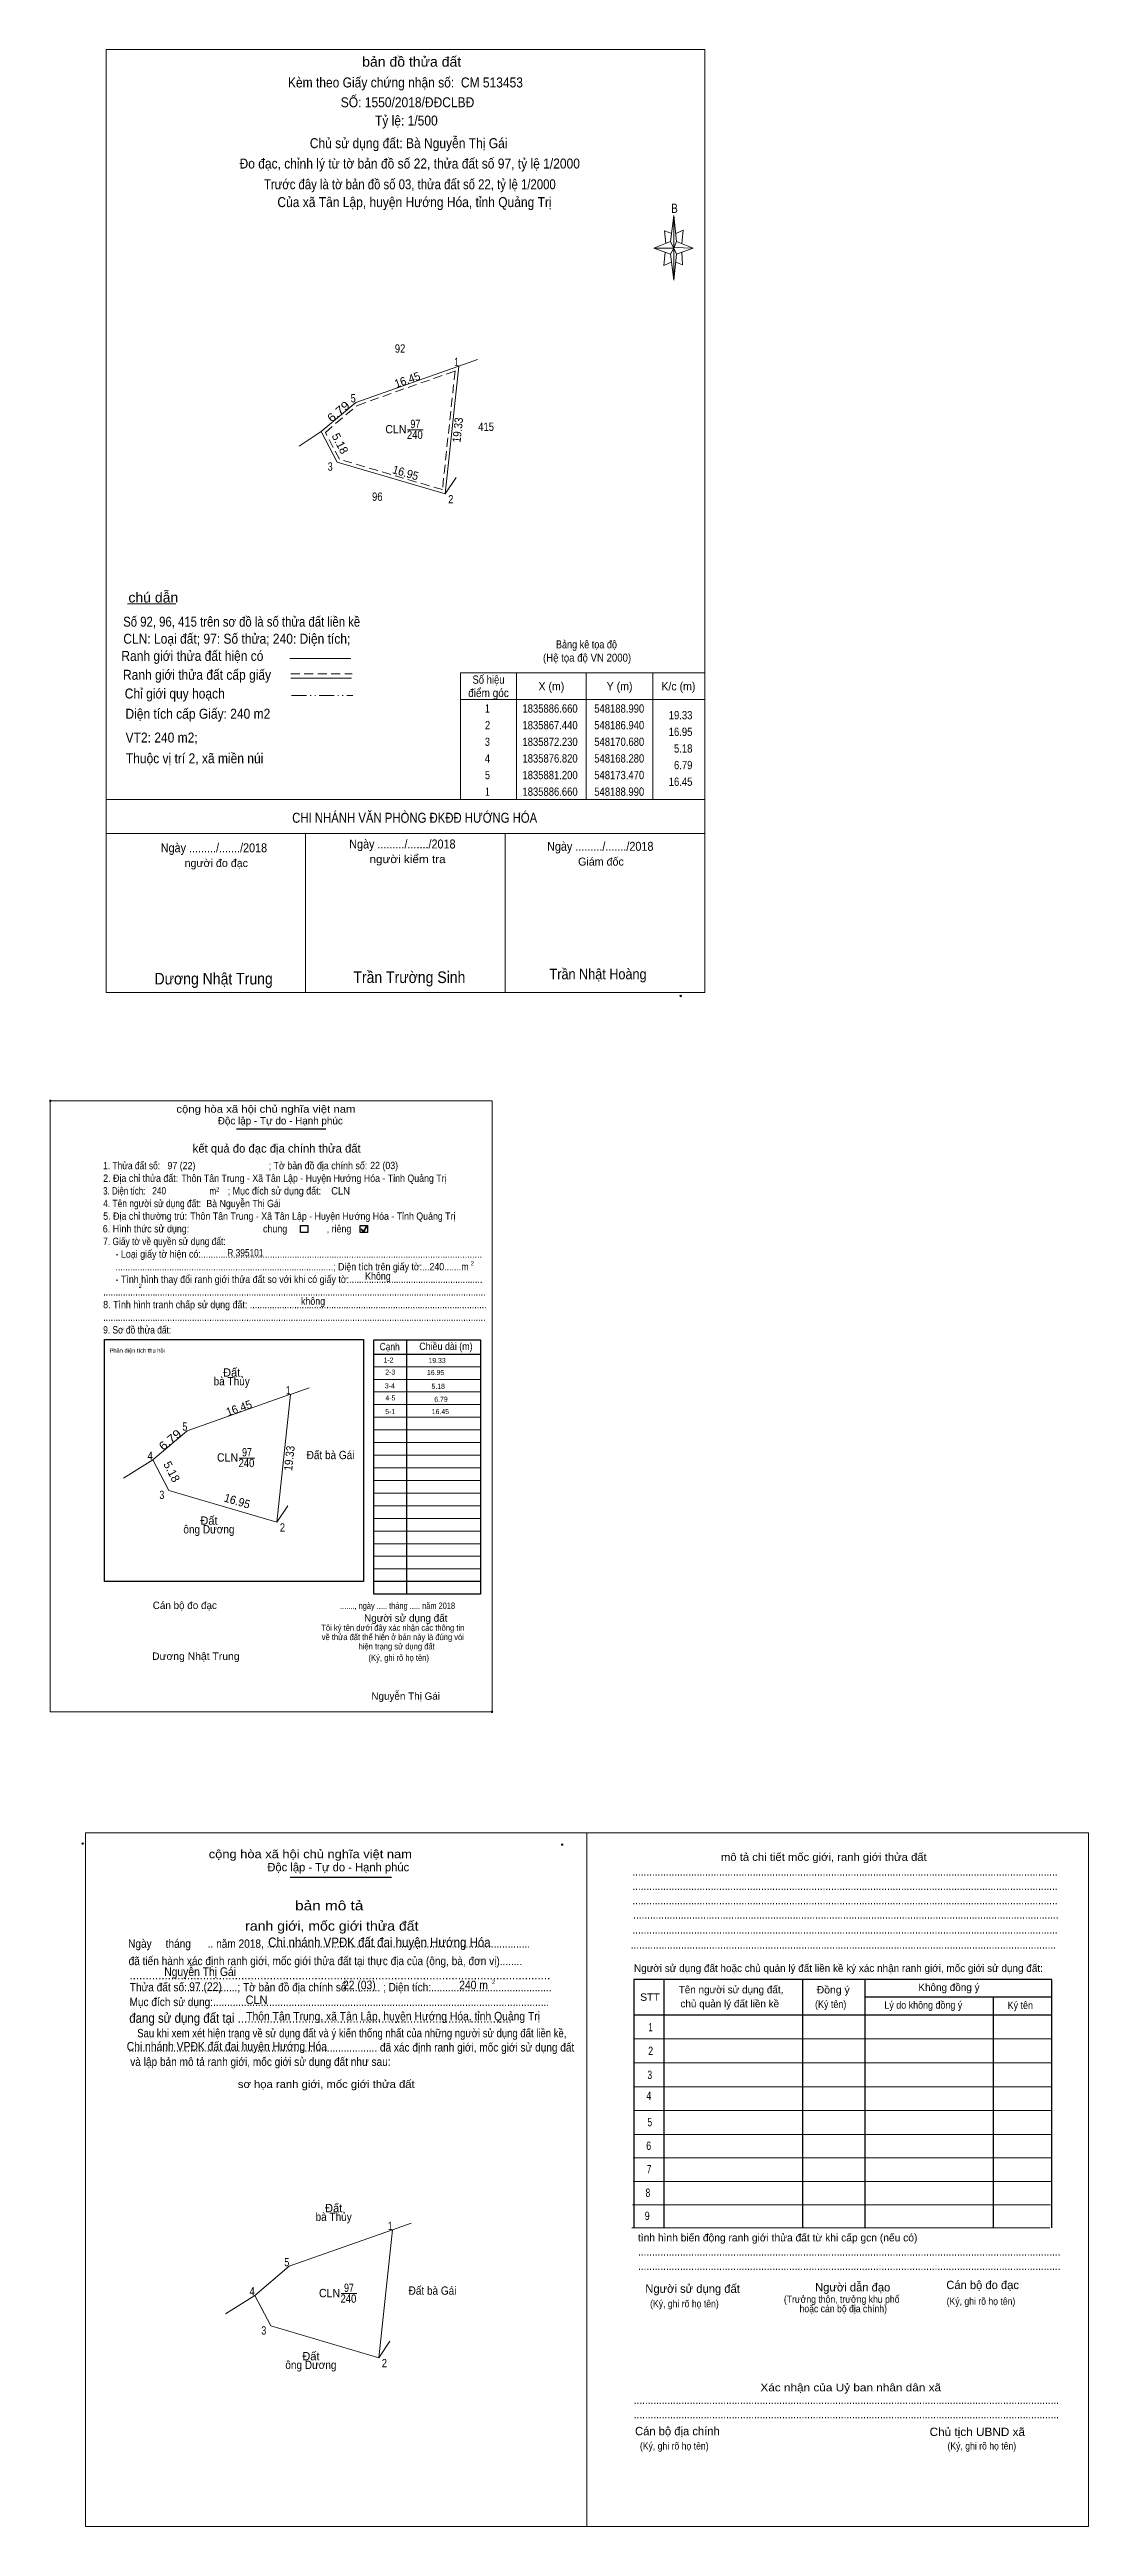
# Model space of a CAD drawing. Header units: metres. Extents: x 547727 to 548284, y 1835562 to 1835934.
# Drawn here: x 548127.4 to 548283.6, y 1835561.8 to 1835934.3 of the extents above; entities that cross this region are included whole.
import ezdxf
from ezdxf.enums import TextEntityAlignment as Align

# ---------------------------------------------------------------- set-up
doc = ezdxf.new("R2010")
doc.units = ezdxf.units.M
doc.header["$LTSCALE"] = 0.45
doc.header["$PDMODE"] = 32
doc.header["$PDSIZE"] = 0.225
for name, pattern in [('DASH_DOUBLE_DOT', [9.2, 5, -1.2, 0.3, -1.2, 0.3, -1.2]), ('DOTTED', [1.5, 0.3, -1.2]), ('MEDIUM_DASHED', [4.5, 3, -1.5])]:
    doc.linetypes.add(name, pattern=pattern)
for name, color, linetype, lineweight in [('1', 7, 'DOTTED', 13), ('10', 7, 'Continuous', 13), ('17', 7, 'Continuous', 13), ('5', 7, 'Continuous', 13), ('55', 7, 'Continuous', 13), ('6', 7, 'Continuous', 13), ('63', 7, 'Continuous', 13), ('7', 7, 'Continuous', 13)]:
    doc.layers.add(name, color=color, linetype=linetype, lineweight=lineweight)
for name, color, linetype in [('25', 7, 'Continuous'), ('3', 7, 'Continuous'), ('30', 7, 'Continuous')]:
    doc.layers.add(name, color=color, linetype=linetype)

msp = doc.modelspace()

# ---------------------------------------------------------------- texts
at = {"layer": '1'}
for s, width, p in [('CLN', 0.95, (548179.515, 1835876.55)), ('240', 0.85, (548182.36, 1835875.72)), ('97', 0.8, (548182.44, 1835877.34)), ('CLN', 0.95, (548154.205, 1835721.94)), ('240', 0.85, (548157.05, 1835721.11)), ('97', 0.8, (548157.13, 1835722.73)), ('CLN', 0.95, (548169.535, 1835596.3)), ('240', 0.85, (548172.38, 1835595.47)), ('97', 0.8, (548172.46, 1835597.09))]:
    msp.add_text(s, height=1.25, dxfattribs=dict(at, width=width)).set_placement(p, align=Align.CENTER)
at = {"layer": '25'}
for s, height, width, p in [('Chi nhánh VPĐK đất đai huyện Hướng Hóa', 1.433, 0.9, (548160.31, 1835648.95)), ('Nguyễn Thị Gái', 1.29, 0.9, (548144.69, 1835644.6)), ('97 (22)', 1.29, 0.9, (548148.44, 1835642.36)), ('CLN', 1.29, 0.95, (548156.93, 1835640.37)), ('22 (03)', 1.29, 0.9, (548171.56, 1835642.61)), ('240 m', 1.29, 0.9, (548189.03, 1835642.6)), ('2', 0.646, 0.8, (548193.96, 1835643.39)), ('Thôn Tân Trung, xã Tân Lập, huyện Hướng Hóa, tỉnh Quảng Trị', 1.29, 0.9, (548157.01, 1835637.91)), ('Chi nhánh VPĐK đất đai huyện Hướng Hóa', 1.29, 0.9, (548139.05, 1835633.38))]:
    msp.add_text(s, height=height, dxfattribs=dict(at, width=width)).set_placement(p)
at = {"layer": '3'}
for s, width, p in [('92', 0.85, (548180.14, 1835888.68)), ('96', 0.85, (548176.72, 1835866.41)), ('bà Thủy', 0.9, (548154.83, 1835733.41)), ('ông Dương', 0.9, (548151.405, 1835711.14)), ('bà Thủy', 0.9, (548170.16, 1835607.77)), ('ông Dương', 0.9, (548166.735, 1835585.5))]:
    msp.add_text(s, height=1.25, dxfattribs=dict(at, width=width)).set_placement(p, align=Align.CENTER)
for p in [(548154.83, 1835734.72), (548151.41, 1835712.45), (548170.16, 1835609.08), (548166.74, 1835586.81)]:
    msp.add_text('Đất', height=1.25, dxfattribs=at).set_placement(p, align=Align.CENTER)
at = {"layer": '30'}
for s, height, width, p in [('1-2', 0.7602, 0.85, (548179.15, 1835736.82)), ('19.33', 0.76, 0.85, (548187, 1835736.76)), ('3-4', 0.7602, 0.85, (548179.35, 1835732.96)), ('2-3', 0.7602, 0.85, (548179.41, 1835735.02)), ('16.95', 0.76, 0.85, (548186.77, 1835734.96)), ('5.18', 0.76, 0.85, (548186.88, 1835732.88)), ('4-5', 0.76, 0.85, (548179.43, 1835731.14)), ('5-1', 0.76, 0.8, (548179.39, 1835729.09)), ('16.45', 0.76, 0.85, (548187.5, 1835729.09)), ('6.79', 0.76, 0.85, (548187.3, 1835730.94))]:
    msp.add_text(s, height=height, dxfattribs=dict(at, width=width)).set_placement(p, align=Align.RIGHT)
at = {"layer": '5'}
for s, height, width, p in [('bản đồ thửa đất', 1.5, 1.05, (548181.89, 1835931.68)), ('Kèm theo Giấy chứng nhận số:  CM 513453', 1.5, 0.9, (548180.95, 1835928.56)), ('SỐ: 1550/2018/ĐĐCLBĐ', 1.5, 0.9, (548181.265, 1835925.58)), ('Tỷ lệ: 1/500', 1.5, 0.9, (548181.085, 1835922.83)), ('Chủ sử dụng đất: Bà Nguyễn Thị Gái', 1.5, 0.9, (548181.43, 1835919.43)), ('Đo đạc, chỉnh lý từ tờ bản đồ số 22, thửa đất số 97, tỷ lệ 1/2000 ', 1.5, 0.9, (548181.845, 1835916.37)), ('Trước đây là tờ bản đồ số 03, thửa đất số 22, tỷ lệ 1/2000 ', 1.5, 0.85, (548181.85, 1835913.25)), ('Của xã Tân Lập, huyện Hướng Hóa, tỉnh Quảng Trị', 1.5, 0.9, (548182.315, 1835910.57)), ('B', 1.378, 0.8, (548221.4, 1835909.7))]:
    msp.add_text(s, height=height, dxfattribs=dict(at, width=width)).set_placement(p, align=Align.CENTER)
at = {"layer": '6'}
for s, height, width, p in [('chú dẫn', 1.5, 1.05, (548143.05, 1835851.12)), ('Bảng kê tọa độ', 1.2, 0.85, (548208.165, 1835844.22)), ('Ranh giới thửa đất hiện có ', 1.5, 0.9, (548149.17, 1835842.34)), ('(Hệ tọa độ VN 2000)', 1.2, 0.9, (548208.255, 1835842.22)), ('Ranh giới thửa đất cấp giấy', 1.5, 0.9, (548149.62, 1835839.5)), ('Chỉ giới quy hoạch', 1.5, 0.9, (548146.27, 1835836.68)), ('CHI NHÁNH VĂN PHÒNG ĐKĐĐ HƯỚNG HÓA', 1.5, 0.85, (548182.34, 1835818)), ('Ngày ........./......./2018', 1.35, 0.9, (548180.49, 1835814.13)), ('Ngày ........./......./2018', 1.35, 0.9, (548152.16, 1835813.56)), ('người kiểm tra', 1.2, 1.1, (548181.27, 1835811.93)), ('Ngày ........./......./2018', 1.35, 0.9, (548210.24, 1835813.78)), ('Dương Nhật Trung', 1.75, 0.9, (548152.115, 1835793.68)), ('Trần Trường Sinh', 1.75, 0.9, (548181.54, 1835793.9)), ('Trần Nhật Hoàng', 1.58, 0.9, (548209.905, 1835794.46))]:
    msp.add_text(s, height=height, dxfattribs=dict(at, width=width)).set_placement(p, align=Align.CENTER)
for s, height, width, p in [('Số 92, 96, 415 trên sơ đồ là số thửa đất liền kề', 1.5, 0.85, (548138.52, 1835847.48)), ('CLN: Loại đất; 97: Số thửa; 240: Diện tích;', 1.5, 0.9, (548138.54, 1835844.92)), ('Diện tích cấp Giấy: 240 m2', 1.5, 0.9, (548138.86, 1835833.64)), ('VT2: 240 m2;', 1.5, 0.9, (548138.88, 1835830.06)), ('Thuộc vị trí 2, xã miền núi', 1.5, 0.9, (548138.92, 1835826.94)), ('Bà Nguyễn Thị Gái', 1.1, 0.9, (548151.02, 1835760.2)), ('CLN', 1.11, 0.95, (548169.79, 1835762.1))]:
    msp.add_text(s, height=height, dxfattribs=dict(at, width=width)).set_placement(p)
for s, p in [('người đo đạc', (548152.515, 1835811.34)), ('Giám đốc', (548210.345, 1835811.56))]:
    msp.add_text(s, height=1.2, dxfattribs=at).set_placement(p, align=Align.CENTER)
at = {"layer": '63'}
for s, width, p in [(' 1', 0.75, (548188.99, 1835886.66)), (' 5', 0.8, (548173.47, 1835881.2)), (' 3', 0.8, (548170.01, 1835870.93)), (' 2', 0.85, (548188.16, 1835866.02)), ('19.33', 0.85, (548224.09, 1835833.55)), ('16.95', 0.85, (548224.09, 1835831.05)), ('5.18', 0.85, (548224.09, 1835828.55)), ('6.79', 0.85, (548224.09, 1835826.05)), ('16.45', 0.85, (548224.09, 1835823.55)), (' 1', 0.75, (548163.68, 1835732.05)), (' 5', 0.8, (548148.16, 1835726.59)), (' 4', 0.85, (548142.97, 1835722.21)), (' 3', 0.8, (548144.7, 1835716.32)), (' 2', 0.85, (548162.85, 1835711.41)), (' 1', 0.75, (548179.01, 1835606.41)), (' 5', 0.8, (548163.49, 1835600.95)), (' 4', 0.85, (548158.3, 1835596.57)), (' 3', 0.8, (548160.03, 1835590.68)), (' 2', 0.85, (548178.18, 1835585.77))]:
    msp.add_text(s, height=1.25, dxfattribs=dict(at, width=width)).set_placement(p, align=Align.RIGHT)
for s, rotation, width, p in [('16.45', 19.382, 0.95, (548181.4376, 1835884.0076)), ('6.79', 40.162, 1.15, (548171.2769, 1835879.348)), ('19.33', 83.912, 0.9, (548189.4256, 1835876.9937)), ('16.95', 343.586, 0.95, (548180.7934, 1835870.0222)), ('16.45', 19.382, 0.95, (548156.1276, 1835729.3976)), ('6.79', 40.162, 1.15, (548145.9669, 1835724.738)), ('19.33', 83.912, 0.9, (548164.1156, 1835722.3837)), ('16.95', 343.586, 0.95, (548155.4834, 1835715.4122))]:
    msp.add_text(s, height=1.25, rotation=rotation, dxfattribs=dict(at, width=width)).set_placement(p, align=Align.CENTER)
for p in [(548170.5698, 1835874.7396), (548145.2598, 1835720.1296)]:
    msp.add_text('5.18', height=1.25, rotation=297.604, dxfattribs=at).set_placement(p, align=Align.CENTER)
for s, height, width, p in [('415', 1.25, 0.85, (548193.075, 1835876.92)), ('điểm góc', 1.25, 0.9, (548193.44, 1835836.9)), ('Số hiệu', 1.25, 0.85, (548193.44, 1835838.9)), ('X (m)', 1.25, 0.95, (548202.89, 1835837.9)), ('Y (m)', 1.25, 0.95, (548213.145, 1835837.9)), ('K/c (m)', 1.25, 0.95, (548221.985, 1835837.9)), (' 1', 1.25, 0.75, (548193.09, 1835834.55)), ('1835886.660', 1.25, 0.85, (548202.69, 1835834.55)), ('548188.990', 1.25, 0.85, (548213.09, 1835834.55)), (' 3', 1.25, 0.8, (548193.085, 1835829.55)), (' 2', 1.25, 0.85, (548193.095, 1835832.05)), ('1835867.440', 1.25, 0.85, (548202.69, 1835832.05)), ('1835872.230', 1.25, 0.85, (548202.69, 1835829.55)), ('548186.940', 1.25, 0.85, (548213.09, 1835832.05)), ('548170.680', 1.25, 0.85, (548213.09, 1835829.55)), (' 4', 1.25, 0.85, (548193.09, 1835827.05)), ('1835876.820', 1.25, 0.85, (548202.69, 1835827.05)), ('548168.280', 1.25, 0.85, (548213.09, 1835827.05)), (' 5', 1.25, 0.8, (548193.095, 1835824.55)), (' 1', 1.25, 0.75, (548193.09, 1835822.05)), ('1835881.200', 1.25, 0.85, (548202.69, 1835824.55)), ('1835886.660', 1.25, 0.85, (548202.69, 1835822.05)), ('548173.470', 1.25, 0.85, (548213.09, 1835824.55)), ('548188.990', 1.25, 0.85, (548213.09, 1835822.05)), ('Phần diện tích thu hồi', 0.625, 0.9, (548140.63, 1835738.32)), ('Đất bà Gái', 1.25, 0.9, (548169.695, 1835722.31)), ('Đất bà Gái', 1.25, 0.9, (548185.025, 1835596.67))]:
    msp.add_text(s, height=height, dxfattribs=dict(at, width=width)).set_placement(p, align=Align.CENTER)
at = {"layer": '7'}
for s, height, width, p in [('cộng hòa xã hội chủ nghĩa việt nam', 1.109, 1.15, (548146.51, 1835774.4)), ('1. Thửa đất số:', 1.109, 0.85, (548135.51, 1835765.9)), ('; Tờ bản đồ địa chính số:', 1.109, 0.9, (548160.39, 1835765.9)), ('22 (03)', 1.1, 0.9, (548175.65, 1835765.92)), ('2. Địa chỉ thửa đất:', 1.109, 0.9, (548135.51, 1835764)), ('97 (22)', 1.1, 0.9, (548145.18, 1835765.9)), ('Thôn Tân Trung - Xã Tân Lập - Huyện Hướng Hóa - Tỉnh Quảng Trị', 1.1, 0.9, (548147.26, 1835764)), ('; Mục đích sử dụng đất:', 1.109, 0.9, (548154.24, 1835762.1)), ('4. Tên người sử dụng đất:', 1.109, 0.85, (548135.51, 1835760.2)), ('3. Diện tích:', 1.109, 0.8, (548135.51, 1835762.1)), ('240', 1.1, 0.85, (548142.89, 1835762.11)), ('m', 1.109, 0.8, (548151.5, 1835762.1)), ('2', 0.6335, 0.8, (548152.49, 1835762.54)), ('6. Hình thức sử dụng:', 1.109, 0.9, (548135.45, 1835756.4)), ('5. Địa chỉ thường trú:', 1.109, 0.9, (548135.51, 1835758.3)), ('Thôn Tân Trung - Xã Tân Lập - Huyện Hướng Hóa - Tỉnh Quảng Trị', 1.1, 0.9, (548148.6, 1835758.3)), ('chung                , riêng', 1.109, 0.9, (548159.54, 1835756.4)), ('7. Giấy tờ về quyền sử dụng đất:', 1.109, 0.85, (548135.51, 1835754.5)), ('     - Loại giấy tờ hiện có:..................................................................................................................', 1.109, 0.9, (548135.51, 1835752.6)), ('R 395101', 1.1, 0.85, (548154.18, 1835752.8)), ('     - Tình hình thay đổi ranh giới thửa đất so với khi có giấy tờ:......................................................', 1.109, 0.9, (548135.51, 1835748.8)), ('     .........................................................................................; Diện tích trên giấy tờ:...240.......m', 1.1, 0.9, (548135.51, 1835750.7)), ('2', 0.6335, 0.8, (548140.84, 1835748.06)), ('Không', 1.11, 0.9, (548174.88, 1835749.28)), ('2', 0.6335, 0.8, (548190.78, 1835751.44)), ('8. Tình hình tranh chấp sử dụng đất: ................................................................................................', 1.109, 0.9, (548135.51, 1835745)), ('...........................................................................................................................................................', 1.109, 0.9, (548135.51, 1835746.9)), ('không', 1.109, 0.9, (548165.24, 1835745.52)), ('9. Sơ đồ thửa đất:', 1.109, 0.85, (548135.51, 1835741.2)), ('...........................................................................................................................................................', 1.109, 0.9, (548135.51, 1835743.1)), ('Cạnh', 1.109, 0.85, (548177.08, 1835738.68)), ('Chiều dài (m)', 1.109, 0.9, (548183.03, 1835738.72)), ('......., ngày ..... tháng ..... năm 2018', 0.95, 0.85, (548171.12, 1835699.8)), ('Dương Nhật Trung', 1.11, 1.05, (548142.86, 1835692.13)), ('(Ký, ghi rõ họ tên)', 0.9504, 0.9, (548175.4, 1835691.98)), ('cộng hòa xã hội chủ nghĩa việt nam', 1.258, 1.15, (548151.38, 1835662.31)), ('........................................................................................................................................................', 1.258, 0.9, (548215.06, 1835659.68)), ('........................................................................................................................................................', 1.258, 0.9, (548215.06, 1835657.54)), ('........................................................................................................................................................', 1.258, 0.9, (548215.06, 1835655.36)), ('........................................................................................................................................................', 1.258, 0.9, (548215.19, 1835653.22)), ('Ngày     tháng      .. năm 2018, ..............................................................................................', 1.26, 0.9, (548139.26, 1835648.84)), ('........................................................................................................................................................', 1.258, 0.9, (548214.81, 1835648.72)), ('........................................................................................................................................................', 1.258, 0.9, (548215.07, 1835650.98)), (' đã tiến hành xác định ranh giới, mốc giới thửa đất tại thực địa của (ông, bà, đơn vị)........', 1.259, 0.9, (548138.91, 1835646.23)), ('....................................................................................................................................', 1.433, 0.9, (548139.47, 1835644.08)), ('Thửa đất số:..................; Tờ bản đồ địa chính số:........... ; Diện tích:...........................................', 1.259, 0.9, (548139.51, 1835642.29)), ('Mục đích sử dụng:........................................................................................................................', 1.259, 0.9, (548139.47, 1835640.07)), ('STT', 1.115, 1.05, (548216.24, 1835640.87)), ('(Ký tên)', 1.115, 0.9, (548242.53, 1835639.8)), ('Đồng ý', 1.115, 1.05, (548242.78, 1835641.97)), ('Lý do không đồng ý', 1.115, 0.9, (548252.95, 1835639.68)), ('Ký tên', 1.115, 0.9, (548271.48, 1835639.64)), ('đang sử dụng đất tại ......................................................................................', 1.433, 0.9, (548139.43, 1835637.56)), ('Sau khi xem xét hiện trạng về sử dụng đất và ý kiến thống nhất của những người sử dụng đất liền kề,', 1.259, 0.85, (548140.63, 1835635.38)), ('......................................................................................... đã xác định ranh giới, mốc giới sử dụng đất', 1.256, 0.9, (548139.32, 1835633.24)), (' và lập bản mô tả ranh giới, mốc giới sử dụng đất như sau:', 1.259, 0.9, (548139.16, 1835631.08)), ('.......................................................................................................................................................', 1.258, 0.9, (548215.91, 1835602.53)), ('.......................................................................................................................................................', 1.258, 0.9, (548215.91, 1835600.39)), ('(Ký, ghi rõ họ tên)', 1.079, 0.9, (548217.73, 1835594.79)), ('(Ký, ghi rõ họ tên)', 1.079, 0.9, (548262.31, 1835595.16)), ('........................................................................................................................................................', 1.258, 0.9, (548215.27, 1835580.24)), ('........................................................................................................................................................', 1.258, 0.9, (548215.27, 1835578.1)), ('(Ký, ghi rõ họ tên)', 1.079, 0.9, (548216.2, 1835573.4)), ('Chủ tịch UBND xã', 1.259, 1.05, (548259.75, 1835575.43)), ('(Ký, ghi rõ họ tên)', 1.079, 0.9, (548262.44, 1835573.4))]:
    msp.add_text(s, height=height, dxfattribs=dict(at, width=width)).set_placement(p)
for s, height, p in [('Độc lập - Tự do - Hạnh phúc', 1.109, (548152.74, 1835772.64)), ('Cán bộ đo đạc', 1.109, (548142.96, 1835699.78)), ('Người sử dụng đất', 1.109, (548174.74, 1835697.86)), ('Nguyễn Thị Gái', 1.11, (548175.83, 1835686.13)), ('Độc lập - Tự do - Hạnh phúc', 1.258, (548160.19, 1835660.34)), ('Người sử dụng đất hoặc chủ quản lý đất liền kề ký xác nhận ranh giới, mốc giới sử dụng đất:', 1.115, (548215.31, 1835645.22)), ('Tên người sử dụng đất,', 1.115, (548222.03, 1835642)), ('chủ quản lý đất liền kề', 1.115, (548222.29, 1835639.88)), ('Không đồng ý', 1.115, (548258.06, 1835642.34)), ('tình hình biến động ranh giới thửa đất từ khi cấp gcn (nếu có)', 1.151, (548215.91, 1835604.69)), ('Người sử dụng đất', 1.259, (548217.01, 1835596.96)), ('Người dẫn đạo', 1.258, (548242.54, 1835597.17)), ('Cán bộ đo đạc', 1.256, (548262.26, 1835597.52)), ('Cán bộ địa chính', 1.259, (548215.47, 1835575.54))]:
    msp.add_text(s, height=height, dxfattribs=at).set_placement(p)
for s, height, p in [('kết quả đo đạc địa chính thửa đất', 1.267, (548161.595, 1835768.4)), ('.', 0.3168, (548193.9883, 1835684.16))]:
    msp.add_text(s, height=height, dxfattribs=at).set_placement(p, align=Align.CENTER)
for s, height, width, p in [('Tôi ký tên dưới đây xác nhận các thông tin', 0.916, 0.9, (548179.05, 1835696.5)), ('về thửa đất thể hiện ở bản này là đúng vói', 0.916, 0.9, (548179.06, 1835695.1)), ('hiện trạng sử dụng đất', 0.916, 0.9, (548179.625, 1835693.7)), ('mô tả chi tiết mốc giới, ranh giới thửa đất', 1.151, 1.1, (548243.845, 1835661.91)), ('bản mô tả', 1.438, 1.2, (548169.495, 1835654.47)), ('ranh giới, mốc giới thửa đất', 1.438, 1.1, (548169.88, 1835651.41)), ('1', 1.259, 0.65, (548217.815, 1835636.29)), ('2', 1.259, 0.8, (548217.82, 1835632.71)), ('3', 1.259, 0.75, (548217.68, 1835629.11)), ('sơ họa ranh giới, mốc giới thửa đất', 1.151, 1.1, (548169.045, 1835627.76)), ('4', 1.259, 0.8, (548217.545, 1835625.97)), ('5', 1.259, 0.75, (548217.69, 1835622)), ('6', 1.259, 0.8, (548217.52, 1835618.45)), ('7', 1.256, 0.75, (548217.58, 1835614.93)), ('8', 1.256, 0.75, (548217.4, 1835611.38)), ('9', 1.256, 0.8, (548217.295, 1835607.91)), ('(Trưởng thôn, trưởng khu phố', 1.079, 0.9, (548246.53, 1835595.46)), ('hoặc cán bộ địa chính)', 1.079, 0.9, (548246.77, 1835594.04)), ('Xác nhận của Uỷ ban nhân dân xã', 1.151, 1.15, (548247.895, 1835582.15))]:
    msp.add_text(s, height=height, dxfattribs=dict(at, width=width)).set_placement(p, align=Align.CENTER)

# ---------------------------------------------------------------- linework, layer by layer
at = {"layer": '1', "linetype": 'MEDIUM_DASHED'}
msp.add_lwpolyline([(548188.41, 1835885.93), (548186.51, 1835868.09), (548171.02, 1835872.65), (548168.91, 1835876.7), (548173.72, 1835880.76)], close=True, dxfattribs=at)
at = {"layer": '10'}
for p, q in [((548188.99, 1835886.66), (548186.94, 1835867.44)), ((548188.99, 1835886.66), (548191.8, 1835887.66)), ((548163.68, 1835732.05), (548161.63, 1835712.83)), ((548163.68, 1835732.05), (548166.49, 1835733.05)), ((548138.58, 1835719.46), (548142.97, 1835722.21)), ((548179.01, 1835606.41), (548181.82, 1835607.41)), ((548179.01, 1835606.41), (548176.96, 1835587.19)), ((548153.91, 1835593.82), (548158.3, 1835596.57))]:
    msp.add_line(p, q, dxfattribs=at)
for points in [[(548188.99, 1835886.67), (548173.47, 1835881.2), (548168.28, 1835876.82)], [(548168.28, 1835876.82), (548170.68, 1835872.23), (548186.94, 1835867.44), (548188.59, 1835869.92)], [(548163.68, 1835732.06), (548148.16, 1835726.59), (548142.97, 1835722.21)], [(548142.97, 1835722.21), (548145.37, 1835717.62), (548161.63, 1835712.83), (548163.28, 1835715.31)], [(548179.01, 1835606.42), (548163.49, 1835600.95), (548158.3, 1835596.57)], [(548158.3, 1835596.57), (548160.7, 1835591.98), (548176.96, 1835587.19), (548178.61, 1835589.67)]]:
    msp.add_lwpolyline(points, dxfattribs=at)
at = {"layer": '17'}
msp.add_line((548139.18, 1835850.9), (548146.42, 1835850.9), dxfattribs=at)
at = {"layer": '5'}
for p, q in [((548135.94, 1835792.46), (548135.94, 1835934.26)), ((548220.8, 1835905.4), (548221.3, 1835909.3)), ((548221.7, 1835905.4), (548224.2, 1835904.4)), ((548220.8, 1835903.5), (548218.3, 1835904.4)), ((548221.7, 1835903.5), (548221.3, 1835899.6)), ((548222.6, 1835901.9), (548221.6, 1835902.3)), ((548222.5, 1835903.8), (548222.6, 1835901.9)), ((548165.94, 1835792.46), (548165.94, 1835816.36)), ((548195.94, 1835792.46), (548195.94, 1835816.36))]:
    msp.add_line(p, q, dxfattribs=at)
for points in [[(548135.94, 1835934.26), (548225.94, 1835934.26), (548225.94, 1835792.46)], [(548221.3, 1835904.4), (548220.8, 1835905.4), (548218.3, 1835904.4)], [(548221, 1835906.6), (548219.9, 1835907), (548220.1, 1835905.1)], [(548221.6, 1835906.6), (548222.7, 1835907.1), (548222.5, 1835905.1)], [(548220, 1835903.8), (548219.8, 1835901.8), (548220.9, 1835902.3)], [(548221.3, 1835904.4), (548221.7, 1835903.5), (548224.2, 1835904.4)]]:
    msp.add_lwpolyline(points, dxfattribs=at)
for points in [[(548221.3, 1835909.3), (548221.7, 1835905.4), (548221.3, 1835904.4)], [(548221.3, 1835904.4), (548218.3, 1835904.4), (548220.8, 1835905.4), (548221.7, 1835903.5), (548224.2, 1835904.4), (548221.3, 1835904.5)], [(548221.3, 1835904.4), (548221.3, 1835899.6), (548220.8, 1835903.5)]]:
    msp.add_lwpolyline(points, close=True, dxfattribs=at)
at = {"layer": '55'}
msp.add_line((548168.28, 1835876.82), (548164.97, 1835874.61), dxfattribs=at)
at = {"layer": '6'}
for p, q in [((548163.58, 1835842.68), (548172.72, 1835842.68)), ((548163.72, 1835839.76), (548172.86, 1835839.76)), ((548135.94, 1835821.52), (548225.94, 1835821.52)), ((548135.94, 1835816.36), (548225.94, 1835816.36)), ((548225.94, 1835792.46), (548135.94, 1835792.46))]:
    msp.add_line(p, q, dxfattribs=at)
at = {"layer": '6', "linetype": 'MEDIUM_DASHED'}
msp.add_line((548163.72, 1835840.38), (548172.92, 1835840.38), dxfattribs=at)
at = {"layer": '6'}
msp.add_point((548222.33, 1835791.96), dxfattribs=at)
at = {"layer": '63'}
for p, q in [((548181.28, 1835877.09), (548183.61, 1835877.09)), ((548197.64, 1835840.52), (548197.64, 1835821.52)), ((548208.14, 1835840.52), (548208.14, 1835821.52)), ((548218.14, 1835840.52), (548218.14, 1835821.52)), ((548189.24, 1835836.52), (548225.94, 1835836.52)), ((548155.97, 1835722.48), (548158.3, 1835722.48)), ((548171.3, 1835596.84), (548173.63, 1835596.84))]:
    msp.add_line(p, q, dxfattribs=at)
at = {"layer": '63', "linetype": 'DASH_DOUBLE_DOT'}
msp.add_line((548163.84, 1835837.12), (548173.04, 1835837.12), dxfattribs=at)
at = {"layer": '63'}
msp.add_lwpolyline([(548189.24, 1835840.52), (548225.94, 1835840.52), (548225.94, 1835821.52), (548189.24, 1835821.52)], close=True, dxfattribs=at)
at = {"layer": '7', "lineweight": 25}
for p, q in [((548155.54, 1835771.98), (548168.97, 1835771.98)), ((548176.19, 1835702), (548176.19, 1835740.24)), ((548176.19, 1835738.11), (548192.25, 1835738.11)), ((548181.1, 1835740.24), (548181.1, 1835702)), ((548192.25, 1835703.9), (548176.19, 1835703.9)), ((548192.25, 1835702), (548176.19, 1835702)), ((548163.61, 1835659.44), (548178.86, 1835659.44)), ((548219.82, 1835644.06), (548219.82, 1835606.73)), ((548240.62, 1835643.95), (548240.62, 1835606.73)), ((548250.01, 1835643.95), (548250.01, 1835606.73)), ((548250.01, 1835641.47), (548278.13, 1835641.47)), ((548269.32, 1835641.47), (548269.32, 1835606.73)), ((548215.31, 1835638.74), (548278.13, 1835638.74))]:
    msp.add_line(p, q, dxfattribs=at)
at = {"layer": '7', "lineweight": 35}
for p, q in [((548174.27, 1835756.96), (548174.65, 1835756.47)), ((548174.65, 1835756.47), (548175.11, 1835757.3))]:
    msp.add_line(p, q, dxfattribs=at)
at = {"layer": '7'}
for p, q in [((548176.19, 1835736.21), (548192.25, 1835736.21)), ((548176.19, 1835734.31), (548192.25, 1835734.31)), ((548176.19, 1835732.41), (548192.25, 1835732.41)), ((548176.19, 1835730.51), (548192.25, 1835730.51)), ((548176.19, 1835728.61), (548192.25, 1835728.61)), ((548176.19, 1835726.71), (548192.25, 1835726.71)), ((548176.19, 1835724.81), (548192.25, 1835724.81)), ((548176.19, 1835722.91), (548192.25, 1835722.91)), ((548176.19, 1835721.01), (548192.25, 1835721.01)), ((548176.19, 1835719.11), (548192.25, 1835719.11)), ((548176.19, 1835717.2), (548192.25, 1835717.2)), ((548176.19, 1835715.3), (548192.25, 1835715.3)), ((548176.19, 1835713.4), (548192.25, 1835713.4)), ((548176.19, 1835711.5), (548192.25, 1835711.5)), ((548176.19, 1835709.6), (548192.25, 1835709.6)), ((548176.19, 1835707.7), (548192.25, 1835707.7)), ((548176.19, 1835705.8), (548192.25, 1835705.8)), ((548176.19, 1835703.9), (548192.25, 1835703.9)), ((548215.31, 1835635.14), (548278.13, 1835635.14)), ((548215.31, 1835631.54), (548278.13, 1835631.54)), ((548215.31, 1835627.95), (548278.13, 1835627.95)), ((548215.31, 1835624.35), (548278.13, 1835624.35)), ((548215.31, 1835620.76), (548278.13, 1835620.76)), ((548215.19, 1835617.28), (548278.02, 1835617.28)), ((548215.31, 1835617.28), (548278.02, 1835617.28)), ((548215.19, 1835613.68), (548278.02, 1835613.68)), ((548215.08, 1835610.2), (548277.91, 1835610.2)), ((548215.09, 1835610.21), (548277.91, 1835610.21)), ((548214.97, 1835606.73), (548277.8, 1835606.73))]:
    msp.add_line(p, q, dxfattribs=at)
for points in [[(548127.56, 1835776.19), (548193.98, 1835776.19), (548193.98, 1835684.32), (548127.56, 1835684.32)], [(548132.83, 1835666.12), (548208.23, 1835666.12), (548208.23, 1835561.83), (548132.83, 1835561.83)], [(548208.23, 1835666.11), (548283.63, 1835666.11), (548283.63, 1835561.83), (548208.23, 1835561.83)], [(548208.23, 1835666.11), (548283.63, 1835666.11), (548283.63, 1835561.83), (548208.23, 1835561.83)]]:
    msp.add_lwpolyline(points, close=True, dxfattribs=at)
at = {"layer": '7', "lineweight": 25}
for points in [[(548165.15, 1835757.45), (548166.29, 1835757.45), (548166.29, 1835756.39), (548165.15, 1835756.39)], [(548174.12, 1835757.45), (548175.26, 1835757.45), (548175.26, 1835756.39), (548174.12, 1835756.39)], [(548135.7, 1835740.3), (548174.67, 1835740.3), (548174.67, 1835703.9), (548135.7, 1835703.9)]]:
    msp.add_lwpolyline(points, close=True, dxfattribs=at)
for points in [[(548176.19, 1835740.24), (548192.25, 1835740.24), (548192.25, 1835702)], [(548278.13, 1835606.73), (548278.13, 1835644.06), (548215.31, 1835644.06), (548215.31, 1835606.73)]]:
    msp.add_lwpolyline(points, dxfattribs=at)
at = {"layer": '7'}
for p in [(548127.56, 1835776.19), (548193.98, 1835684.32), (548132.43, 1835664.51), (548204.51, 1835664.36)]:
    msp.add_point(p, dxfattribs=at)

msp.set_redraw_order([(e.dxf.handle, doc.entitydb.next_handle()) for e in msp.query("TEXT MTEXT ATTDEF DIMENSION ARC_DIMENSION")])  # texts and dimensions are drawn at this point

doc.saveas('drawing.dxf')
